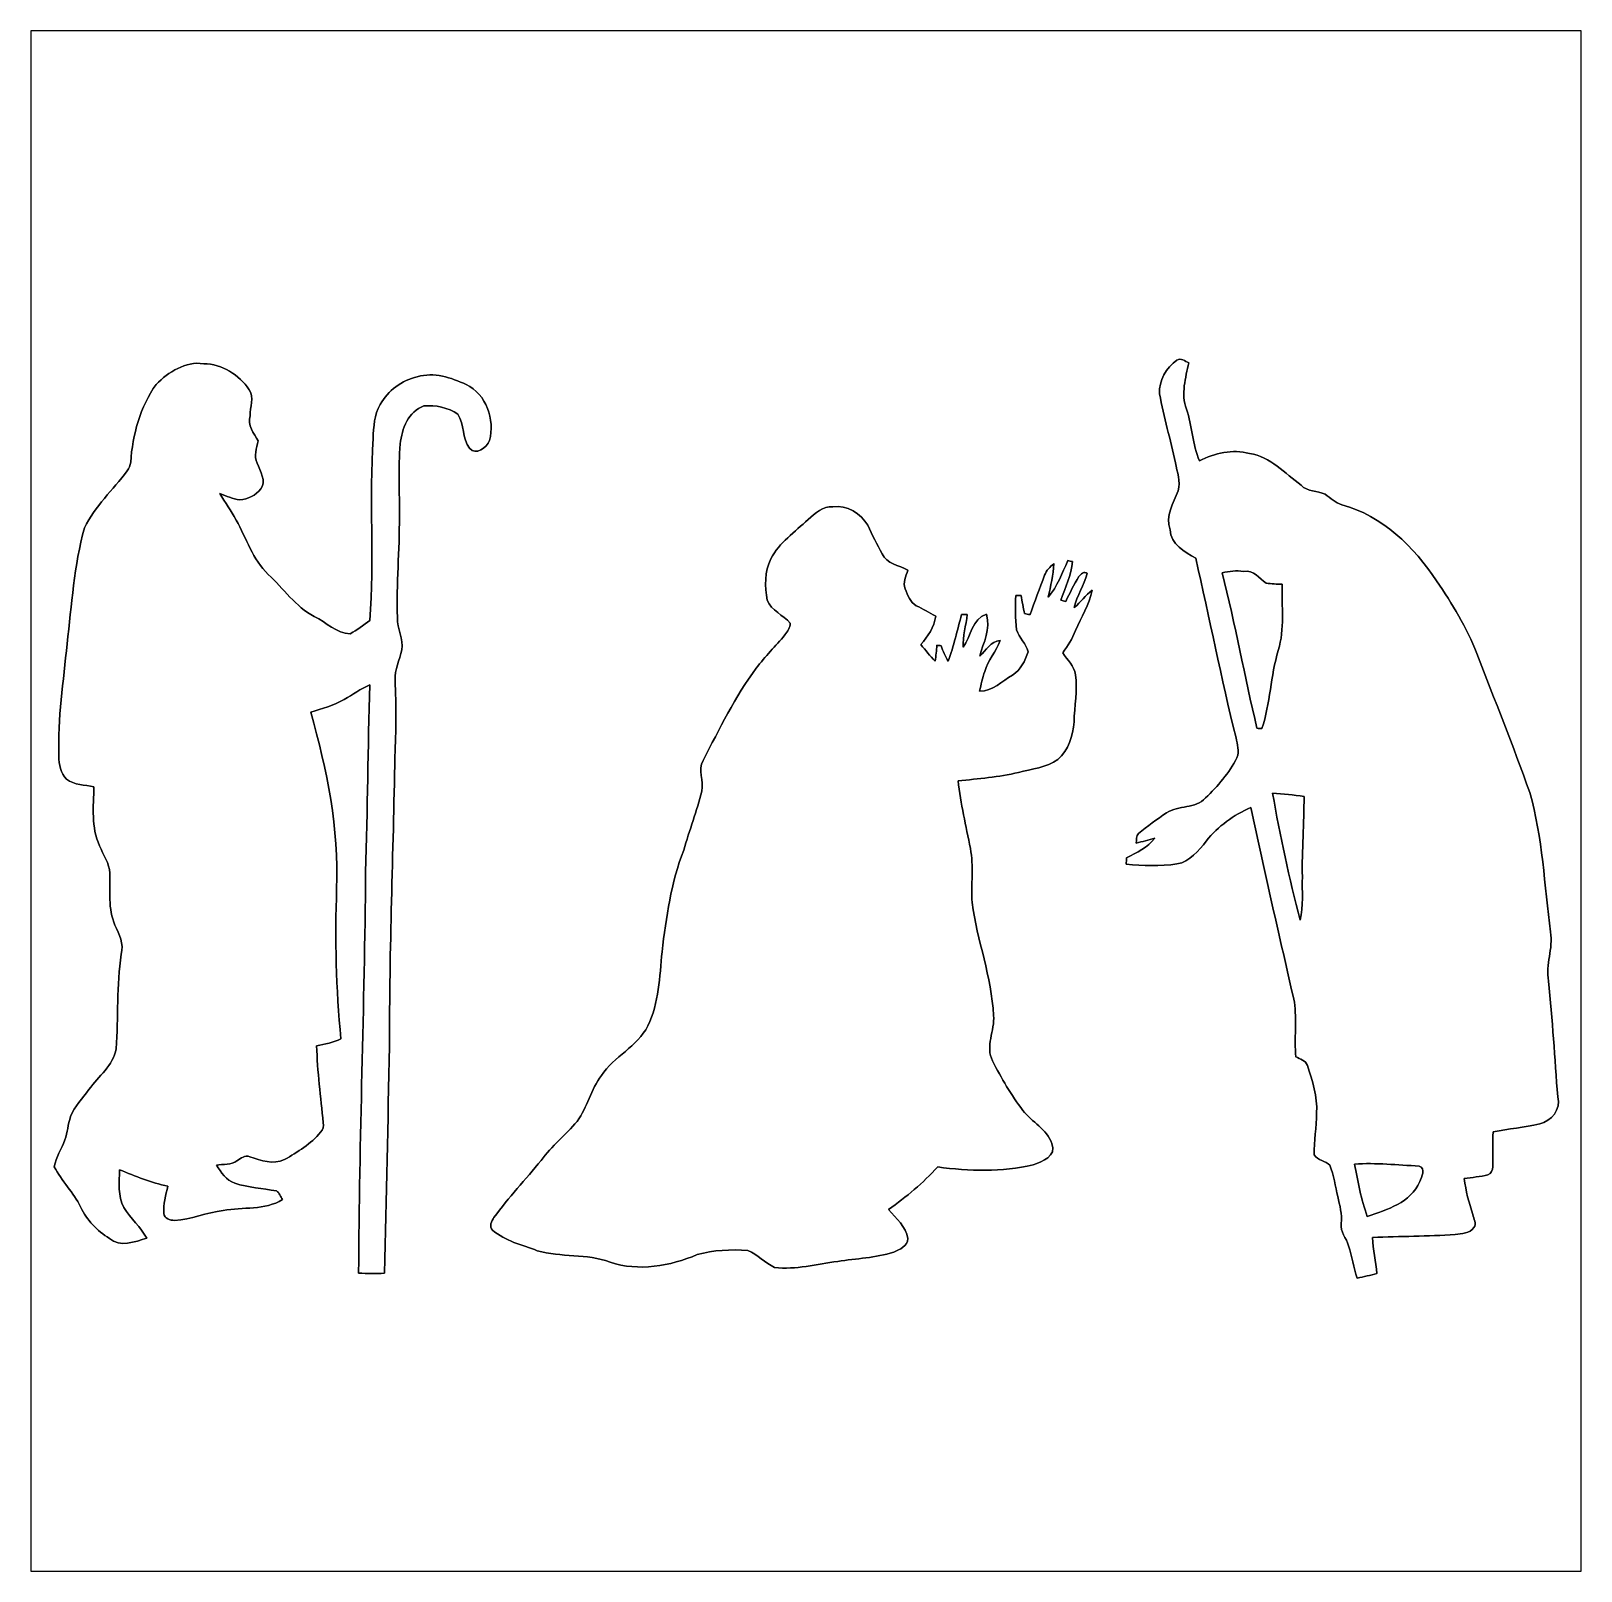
# Model space of a CAD drawing. Header units: centimetres. Extents: x -16.8 to 16.8, y -16.7 to 16.7.
import ezdxf

# ---------------------------------------------------------------- set-up
doc = ezdxf.new("R2010")
doc.units = ezdxf.units.CM
doc.header["$MEASUREMENT"] = 0
doc.layers.add('Layer 1', color=7, linetype='Continuous')

msp = doc.modelspace()

# ---------------------------------------------------------------- linework, layer by layer
at = {"layer": 'Layer 1', "color": 7}
for points, knots in [([(-16.77458, 16.66875), (-16.77458, 16.66875), (16.77458, 16.66875), (16.77458, 16.66875), (16.77458, 16.66875), (16.77458, 16.66875), (16.77458, -16.66875), (16.77458, -16.66875), (16.77458, -16.66875), (16.77458, -16.66875), (-16.77458, -16.66875), (-16.77458, -16.66875), (-16.77458, -16.66875), (-16.77458, -16.66875), (-16.77458, 16.66875), (-16.77458, 16.66875), (-16.77458, 16.66875), (-16.77458, 16.66875), (-16.77458, 16.66875), (-16.77458, 16.66875)], [0, 0, 0, 0, 0.16666667, 0.16666667, 0.16666667, 0.16666667, 0.33333333, 0.33333333, 0.33333333, 0.33333333, 0.5, 0.5, 0.5, 0.5, 0.66666667, 0.66666667, 0.66666667, 0.66666667, 1, 1, 1, 1]), ([(-14.06349, 9.01982), (-14.41379, 8.53052), (-14.57607, 7.93009), (-14.61699, 7.33496), (-14.61699, 7.33496), (-14.62052, 7.26511), (-14.65298, 7.20125), (-14.69249, 7.14481), (-14.69249, 7.14481), (-15.00082, 6.73594), (-15.39134, 6.37999), (-15.61641, 5.91397), (-15.61641, 5.91397), (-15.84607, 5.09587), (-15.88946, 4.24251), (-15.99494, 3.40289), (-15.99494, 3.40289), (-16.06973, 2.59362), (-16.1985, 1.78541), (-16.17063, 0.97049), (-16.17063, 0.97049), (-16.17098, 0.7934), (-16.13112, 0.60184), (-16.00659, 0.46919), (-16.00659, 0.46919), (-15.83796, 0.34431), (-15.61006, 0.35066), (-15.41321, 0.30692), (-15.41321, 0.30692), (-15.42133, -0.11712), (-15.47883, -0.57256), (-15.28833, -0.96838), (-15.28833, -0.96838), (-15.21778, -1.16769), (-15.07208, -1.3462), (-15.06784, -1.56528), (-15.06784, -1.56528), (-15.06502, -1.93993), (-15.10912, -2.33363), (-14.95813, -2.68746), (-14.95813, -2.68746), (-14.86888, -2.88431), (-14.75881, -3.0921), (-14.82055, -3.31717), (-14.82055, -3.31717), (-14.92109, -3.99556), (-14.88405, -4.68207), (-14.93167, -5.36328), (-14.93167, -5.36328), (-14.99553, -5.72911), (-15.31373, -5.96124), (-15.52011, -6.24381), (-15.52011, -6.24381), (-15.65522, -6.43855), (-15.83408, -6.60612), (-15.91663, -6.83295), (-15.91663, -6.83295), (-15.97907, -6.99594), (-15.9766, -7.17691), (-16.04469, -7.33848), (-16.04469, -7.33848), (-16.10783, -7.53463), (-16.24083, -7.71031), (-16.27011, -7.91704), (-16.27011, -7.91704), (-16.11277, -8.22572), (-15.85524, -8.47513), (-15.70002, -8.78699), (-15.70002, -8.78699), (-15.56738, -9.07097), (-15.34301, -9.30346), (-15.07843, -9.4682), (-15.07843, -9.4682), (-14.84489, -9.66999), (-14.52845, -9.54017), (-14.27021, -9.46644), (-14.27021, -9.46644), (-14.39898, -9.21985), (-14.61523, -9.03534), (-14.76481, -8.80322), (-14.76481, -8.80322), (-14.89357, -8.54957), (-14.86747, -8.25465), (-14.85724, -7.9816), (-14.85724, -7.9816), (-14.51681, -8.12412), (-14.17496, -8.26523), (-13.8109, -8.33931), (-13.8109, -8.33931), (-13.86487, -8.53158), (-13.90826, -8.72913), (-13.90191, -8.93057), (-13.90191, -8.93057), (-13.8878, -9.04028), (-13.76433, -9.07662), (-13.66979, -9.07979), (-13.66979, -9.07979), (-13.30713, -9.06956), (-12.97446, -8.89811), (-12.61392, -8.86742), (-12.61392, -8.86742), (-12.186, -8.78064), (-11.71646, -8.86636), (-11.32875, -8.62753), (-11.32875, -8.62753), (-11.36968, -8.56298), (-11.39649, -8.48395), (-11.46175, -8.43915), (-11.46175, -8.43915), (-11.76232, -8.38835), (-12.07241, -8.37177), (-12.36274, -8.27193), (-12.36274, -8.27193), (-12.54725, -8.20843), (-12.66261, -8.04016), (-12.76209, -7.88247), (-12.76209, -7.88247), (-12.61392, -7.85601), (-12.44283, -7.88599), (-12.31618, -7.79039), (-12.31618, -7.79039), (-12.23398, -7.73642), (-12.14367, -7.65246), (-12.03819, -7.70079), (-12.03819, -7.70079), (-11.79936, -7.78369), (-11.53195, -7.87753), (-11.28466, -7.76393), (-11.28466, -7.76393), (-11.00737, -7.59178), (-10.71316, -7.42703), (-10.50643, -7.16774), (-10.50643, -7.16774), (-10.45069, -7.11376), (-10.43869, -7.03686), (-10.44787, -6.96454), (-10.44787, -6.96454), (-10.50678, -6.41068), (-10.57381, -5.85646), (-10.59321, -5.29943), (-10.59321, -5.29943), (-10.41329, -5.26627), (-10.23126, -5.23134), (-10.06687, -5.14703), (-10.06687, -5.14703), (-10.17341, -4.06823), (-10.1981, -2.98168), (-10.15894, -1.89865), (-10.15894, -1.89865), (-10.10744, -0.60325), (-10.36779, 0.68051), (-10.71915, 1.92088), (-10.71915, 1.92088), (-10.47327, 1.99884), (-10.22103, 2.06834), (-9.99596, 2.19781), (-9.99596, 2.19781), (-9.8104, 2.30152), (-9.6393, 2.43134), (-9.44174, 2.51284), (-9.44174, 2.51284), (-9.48478, 1.1624), (-9.48866, -0.18909), (-9.53276, -1.53952), (-9.53276, -1.53952), (-9.55287, -4.43301), (-9.67211, -7.32543), (-9.68304, -10.21927), (-9.68304, -10.21927), (-9.49678, -10.2295), (-9.30981, -10.22985), (-9.12283, -10.22421), (-9.12283, -10.22421), (-9.07415, -8.58591), (-9.05439, -6.94761), (-9.01418, -5.30931), (-9.01418, -5.30931), (-9.02123, -3.21522), (-8.93233, -1.12289), (-8.89882, 0.97049), (-8.89882, 0.97049), (-8.87095, 1.518), (-8.86778, 2.06657), (-8.89423, 2.61408), (-8.89423, 2.61408), (-8.90658, 2.84304), (-8.79969, 3.05364), (-8.74677, 3.27096), (-8.74677, 3.27096), (-8.71255, 3.51049), (-8.85084, 3.73098), (-8.84379, 3.96946), (-8.84379, 3.96946), (-8.86742, 4.69865), (-8.79616, 5.42678), (-8.80145, 6.15597), (-8.80145, 6.15597), (-8.79546, 6.68055), (-8.82474, 7.20619), (-8.78276, 7.72971), (-8.78276, 7.72971), (-8.74536, 8.05991), (-8.61307, 8.43033), (-8.26911, 8.55169), (-8.26911, 8.55169), (-8.01582, 8.57991), (-7.74876, 8.51323), (-7.53428, 8.37565), (-7.53428, 8.37565), (-7.39281, 8.15199), (-7.44149, 7.84931), (-7.28486, 7.63693), (-7.28486, 7.63693), (-7.13916, 7.47042), (-6.91586, 7.64822), (-6.84918, 7.80133), (-6.84918, 7.80133), (-6.73171, 8.25324), (-6.91621, 8.80604), (-7.35577, 9.01312), (-7.35577, 9.01312), (-7.67821, 9.17046), (-8.05462, 9.28793), (-8.41269, 9.18457), (-8.41269, 9.18457), (-8.74783, 9.10519), (-9.05193, 8.88788), (-9.21526, 8.58202), (-9.21526, 8.58202), (-9.3472, 8.36295), (-9.35602, 8.09801), (-9.37084, 7.84966), (-9.37084, 7.84966), (-9.45056, 6.53591), (-9.3472, 5.21758), (-9.43928, 3.90384), (-9.43928, 3.90384), (-9.58215, 3.81106), (-9.71585, 3.70381), (-9.86473, 3.62021), (-9.86473, 3.62021), (-10.16776, 3.62761), (-10.3826, 3.87032), (-10.64331, 3.99203), (-10.64331, 3.99203), (-11.05253, 4.20582), (-11.30441, 4.60446), (-11.64026, 4.90538), (-11.64026, 4.90538), (-11.97822, 5.22711), (-12.11086, 5.68713), (-12.33488, 6.08259), (-12.33488, 6.08259), (-12.44, 6.28121), (-12.57265, 6.46254), (-12.6873, 6.6548), (-12.6873, 6.6548), (-12.54584, 6.60682), (-12.40896, 6.5345), (-12.25832, 6.5211), (-12.25832, 6.5211), (-12.08229, 6.5278), (-11.90731, 6.61564), (-11.80183, 6.75746), (-11.80183, 6.75746), (-11.66319, 6.92714), (-11.82829, 7.13528), (-11.87591, 7.31449), (-11.87591, 7.31449), (-11.95776, 7.46866), (-11.88896, 7.63905), (-11.85651, 7.79533), (-11.85651, 7.79533), (-11.94999, 7.96219), (-12.09675, 8.13117), (-12.02972, 8.34002), (-12.02972, 8.34002), (-12.04101, 8.52382), (-11.93412, 8.73442), (-12.04913, 8.90305), (-12.04913, 8.90305), (-12.26996, 9.22972), (-12.63862, 9.45691), (-13.03655, 9.46714), (-13.03655, 9.46714), (-13.43343, 9.52147), (-13.79855, 9.28793), (-14.06349, 9.01982), (-14.06349, 9.01982), (-14.06349, 9.01982), (-14.06349, 9.01982), (-14.06349, 9.01982)], [0, 0, 0, 0, 0.01351351, 0.01351351, 0.01351351, 0.01351351, 0.02702703, 0.02702703, 0.02702703, 0.02702703, 0.04054054, 0.04054054, 0.04054054, 0.04054054, 0.05405405, 0.05405405, 0.05405405, 0.05405405, 0.06756757, 0.06756757, 0.06756757, 0.06756757, 0.08108108, 0.08108108, 0.08108108, 0.08108108, 0.09459459, 0.09459459, 0.09459459, 0.09459459, 0.10810811, 0.10810811, 0.10810811, 0.10810811, 0.12162162, 0.12162162, 0.12162162, 0.12162162, 0.13513514, 0.13513514, 0.13513514, 0.13513514, 0.14864865, 0.14864865, 0.14864865, 0.14864865, 0.16216216, 0.16216216, 0.16216216, 0.16216216, 0.17567568, 0.17567568, 0.17567568, 0.17567568, 0.18918919, 0.18918919, 0.18918919, 0.18918919, 0.2027027, 0.2027027, 0.2027027, 0.2027027, 0.21621622, 0.21621622, 0.21621622, 0.21621622, 0.22972973, 0.22972973, 0.22972973, 0.22972973, 0.24324324, 0.24324324, 0.24324324, 0.24324324, 0.25675676, 0.25675676, 0.25675676, 0.25675676, 0.27027027, 0.27027027, 0.27027027, 0.27027027, 0.28378378, 0.28378378, 0.28378378, 0.28378378, 0.2972973, 0.2972973, 0.2972973, 0.2972973, 0.31081081, 0.31081081, 0.31081081, 0.31081081, 0.32432432, 0.32432432, 0.32432432, 0.32432432, 0.33783784, 0.33783784, 0.33783784, 0.33783784, 0.35135135, 0.35135135, 0.35135135, 0.35135135, 0.36486486, 0.36486486, 0.36486486, 0.36486486, 0.37837838, 0.37837838, 0.37837838, 0.37837838, 0.39189189, 0.39189189, 0.39189189, 0.39189189, 0.40540541, 0.40540541, 0.40540541, 0.40540541, 0.41891892, 0.41891892, 0.41891892, 0.41891892, 0.43243243, 0.43243243, 0.43243243, 0.43243243, 0.44594595, 0.44594595, 0.44594595, 0.44594595, 0.45945946, 0.45945946, 0.45945946, 0.45945946, 0.47297297, 0.47297297, 0.47297297, 0.47297297, 0.48648649, 0.48648649, 0.48648649, 0.48648649, 0.5, 0.5, 0.5, 0.5, 0.51351351, 0.51351351, 0.51351351, 0.51351351, 0.52702703, 0.52702703, 0.52702703, 0.52702703, 0.54054054, 0.54054054, 0.54054054, 0.54054054, 0.55405405, 0.55405405, 0.55405405, 0.55405405, 0.56756757, 0.56756757, 0.56756757, 0.56756757, 0.58108108, 0.58108108, 0.58108108, 0.58108108, 0.59459459, 0.59459459, 0.59459459, 0.59459459, 0.60810811, 0.60810811, 0.60810811, 0.60810811, 0.62162162, 0.62162162, 0.62162162, 0.62162162, 0.63513514, 0.63513514, 0.63513514, 0.63513514, 0.64864865, 0.64864865, 0.64864865, 0.64864865, 0.66216216, 0.66216216, 0.66216216, 0.66216216, 0.67567568, 0.67567568, 0.67567568, 0.67567568, 0.68918919, 0.68918919, 0.68918919, 0.68918919, 0.7027027, 0.7027027, 0.7027027, 0.7027027, 0.71621622, 0.71621622, 0.71621622, 0.71621622, 0.72972973, 0.72972973, 0.72972973, 0.72972973, 0.74324324, 0.74324324, 0.74324324, 0.74324324, 0.75675676, 0.75675676, 0.75675676, 0.75675676, 0.77027027, 0.77027027, 0.77027027, 0.77027027, 0.78378378, 0.78378378, 0.78378378, 0.78378378, 0.7972973, 0.7972973, 0.7972973, 0.7972973, 0.81081081, 0.81081081, 0.81081081, 0.81081081, 0.82432432, 0.82432432, 0.82432432, 0.82432432, 0.83783784, 0.83783784, 0.83783784, 0.83783784, 0.85135135, 0.85135135, 0.85135135, 0.85135135, 0.86486486, 0.86486486, 0.86486486, 0.86486486, 0.87837838, 0.87837838, 0.87837838, 0.87837838, 0.89189189, 0.89189189, 0.89189189, 0.89189189, 0.90540541, 0.90540541, 0.90540541, 0.90540541, 0.91891892, 0.91891892, 0.91891892, 0.91891892, 0.93243243, 0.93243243, 0.93243243, 0.93243243, 0.94594595, 0.94594595, 0.94594595, 0.94594595, 0.95945946, 0.95945946, 0.95945946, 0.95945946, 0.97297297, 0.97297297, 0.97297297, 0.97297297, 1, 1, 1, 1]), ([(8.02711, 9.54334), (7.80168, 9.38142), (7.63023, 9.0999), (7.65316, 8.81451), (7.65316, 8.81451), (7.74488, 8.31215), (7.88882, 7.82073), (7.99571, 7.32155), (7.99571, 7.32155), (8.02569, 7.12294), (8.1213, 6.91974), (8.05321, 6.71759), (8.05321, 6.71759), (7.95761, 6.44701), (7.77593, 6.17008), (7.88, 5.87199), (7.88, 5.87199), (7.89728, 5.5566), (8.19573, 5.39538), (8.43597, 5.25604), (8.43597, 5.25604), (8.73513, 3.96205), (8.98454, 2.65677), (9.30945, 1.36878), (9.30945, 1.36878), (9.33415, 1.23155), (9.38459, 1.07456), (9.3278, 0.93663), (9.3278, 0.93663), (9.16234, 0.60396), (8.91258, 0.32244), (8.64764, 0.06597), (8.64764, 0.06597), (8.42504, -0.17498), (8.06309, -0.08502), (7.80521, -0.25647), (7.80521, -0.25647), (7.59319, -0.39264), (7.38999, -0.54328), (7.19526, -0.70273), (7.19526, -0.70273), (7.14128, -0.75671), (7.15998, -0.84279), (7.14763, -0.91193), (7.14763, -0.91193), (7.28204, -0.88089), (7.41504, -0.84243), (7.54839, -0.80469), (7.54839, -0.80469), (7.39175, -1.00471), (7.16068, -1.11689), (6.9402, -1.23049), (6.9402, -1.23049), (6.93632, -1.2767), (6.93314, -1.32292), (6.93032, -1.36948), (6.93032, -1.36948), (7.29509, -1.40547), (7.66586, -1.4097), (8.02993, -1.36313), (8.02993, -1.36313), (8.3125, -1.3141), (8.49524, -1.07633), (8.66493, -0.86748), (8.66493, -0.86748), (8.9154, -0.54469), (9.2583, -0.3048), (9.63013, -0.14146), (9.63013, -0.14146), (9.92329, -1.54975), (10.2556, -2.94958), (10.57099, -4.35328), (10.57099, -4.35328), (10.61896, -4.74557), (10.57063, -5.14279), (10.59991, -5.53685), (10.59991, -5.53685), (10.68987, -5.58835), (10.82287, -5.61058), (10.85215, -5.72629), (10.85215, -5.72629), (10.96433, -6.0579), (11.07228, -6.40009), (11.05217, -6.75534), (11.05217, -6.75534), (11.06029, -7.05908), (10.9855, -7.35824), (11.00137, -7.66198), (11.00137, -7.66198), (11.07969, -7.77875), (11.24091, -7.78863), (11.33863, -7.88353), (11.33863, -7.88353), (11.42436, -8.1026), (11.45822, -8.33684), (11.51255, -8.56509), (11.51255, -8.56509), (11.54853, -8.75524), (11.61239, -8.94821), (11.58522, -9.14506), (11.58522, -9.14506), (11.55136, -9.32603), (11.69987, -9.46326), (11.74468, -9.62731), (11.74468, -9.62731), (11.81382, -9.85908), (11.85439, -10.09862), (11.93094, -10.32863), (11.93094, -10.32863), (12.07311, -10.29688), (12.21528, -10.26442), (12.35816, -10.23161), (12.35816, -10.23161), (12.32711, -9.96985), (12.2742, -9.71232), (12.2622, -9.4488), (12.2622, -9.4488), (12.8591, -9.42093), (13.45777, -9.42622), (14.05431, -9.38565), (14.05431, -9.38565), (14.18943, -9.36061), (14.37111, -9.36801), (14.45507, -9.23502), (14.45507, -9.23502), (14.51963, -9.15141), (14.44872, -9.04134), (14.43461, -8.94927), (14.43461, -8.94927), (14.35029, -8.69703), (14.27833, -8.4388), (14.24869, -8.17386), (14.24869, -8.17386), (14.41873, -8.14634), (14.59371, -8.13752), (14.76093, -8.0899), (14.76093, -8.0899), (14.83536, -8.0712), (14.85935, -7.98795), (14.86464, -7.92057), (14.86464, -7.92057), (14.87699, -7.66692), (14.85371, -7.41327), (14.87452, -7.16033), (14.87452, -7.16033), (15.20825, -7.09648), (15.54903, -7.06614), (15.88029, -6.98818), (15.88029, -6.98818), (16.13429, -6.92891), (16.34561, -6.67632), (16.27046, -6.40503), (16.27046, -6.40503), (16.20837, -5.56895), (16.15581, -4.73216), (16.0722, -3.89819), (16.0722, -3.89819), (15.99671, -3.5373), (16.17945, -3.19581), (16.11454, -2.83492), (16.11454, -2.83492), (15.97942, -1.82704), (15.94838, -0.79728), (15.6658, 0.18521), (15.6658, 0.18521), (15.30562, 1.19698), (14.90416, 2.19357), (14.52033, 3.19652), (14.52033, 3.19652), (14.29879, 3.7532), (13.98587, 4.26826), (13.65038, 4.7625), (13.65038, 4.7625), (13.16143, 5.50228), (12.47599, 6.17608), (11.59863, 6.4135), (11.59863, 6.4135), (11.45575, 6.45089), (11.35415, 6.56096), (11.23562, 6.64034), (11.23562, 6.64034), (11.06558, 6.71865), (10.85497, 6.69219), (10.71492, 6.83577), (10.71492, 6.83577), (10.36532, 7.09295), (10.04993, 7.4549), (9.59944, 7.52122), (9.59944, 7.52122), (9.23008, 7.62212), (8.84802, 7.53181), (8.515, 7.36494), (8.515, 7.36494), (8.36436, 7.71984), (8.35731, 8.11847), (8.23489, 8.48395), (8.23489, 8.48395), (8.11036, 8.81062), (8.21761, 9.16164), (8.28499, 9.48796), (8.28499, 9.48796), (8.2042, 9.51724), (8.11248, 9.60296), (8.02711, 9.54334), (8.02711, 9.54334), (8.02711, 9.54334), (8.02711, 9.54334), (8.02711, 9.54334)], [0, 0, 0, 0, 0.01886792, 0.01886792, 0.01886792, 0.01886792, 0.03773585, 0.03773585, 0.03773585, 0.03773585, 0.05660377, 0.05660377, 0.05660377, 0.05660377, 0.0754717, 0.0754717, 0.0754717, 0.0754717, 0.09433962, 0.09433962, 0.09433962, 0.09433962, 0.11320755, 0.11320755, 0.11320755, 0.11320755, 0.13207547, 0.13207547, 0.13207547, 0.13207547, 0.1509434, 0.1509434, 0.1509434, 0.1509434, 0.16981132, 0.16981132, 0.16981132, 0.16981132, 0.18867925, 0.18867925, 0.18867925, 0.18867925, 0.20754717, 0.20754717, 0.20754717, 0.20754717, 0.22641509, 0.22641509, 0.22641509, 0.22641509, 0.24528302, 0.24528302, 0.24528302, 0.24528302, 0.26415094, 0.26415094, 0.26415094, 0.26415094, 0.28301887, 0.28301887, 0.28301887, 0.28301887, 0.30188679, 0.30188679, 0.30188679, 0.30188679, 0.32075472, 0.32075472, 0.32075472, 0.32075472, 0.33962264, 0.33962264, 0.33962264, 0.33962264, 0.35849057, 0.35849057, 0.35849057, 0.35849057, 0.37735849, 0.37735849, 0.37735849, 0.37735849, 0.39622642, 0.39622642, 0.39622642, 0.39622642, 0.41509434, 0.41509434, 0.41509434, 0.41509434, 0.43396226, 0.43396226, 0.43396226, 0.43396226, 0.45283019, 0.45283019, 0.45283019, 0.45283019, 0.47169811, 0.47169811, 0.47169811, 0.47169811, 0.49056604, 0.49056604, 0.49056604, 0.49056604, 0.50943396, 0.50943396, 0.50943396, 0.50943396, 0.52830189, 0.52830189, 0.52830189, 0.52830189, 0.54716981, 0.54716981, 0.54716981, 0.54716981, 0.56603774, 0.56603774, 0.56603774, 0.56603774, 0.58490566, 0.58490566, 0.58490566, 0.58490566, 0.60377358, 0.60377358, 0.60377358, 0.60377358, 0.62264151, 0.62264151, 0.62264151, 0.62264151, 0.64150943, 0.64150943, 0.64150943, 0.64150943, 0.66037736, 0.66037736, 0.66037736, 0.66037736, 0.67924528, 0.67924528, 0.67924528, 0.67924528, 0.69811321, 0.69811321, 0.69811321, 0.69811321, 0.71698113, 0.71698113, 0.71698113, 0.71698113, 0.73584906, 0.73584906, 0.73584906, 0.73584906, 0.75471698, 0.75471698, 0.75471698, 0.75471698, 0.77358491, 0.77358491, 0.77358491, 0.77358491, 0.79245283, 0.79245283, 0.79245283, 0.79245283, 0.81132075, 0.81132075, 0.81132075, 0.81132075, 0.83018868, 0.83018868, 0.83018868, 0.83018868, 0.8490566, 0.8490566, 0.8490566, 0.8490566, 0.86792453, 0.86792453, 0.86792453, 0.86792453, 0.88679245, 0.88679245, 0.88679245, 0.88679245, 0.90566038, 0.90566038, 0.90566038, 0.90566038, 0.9245283, 0.9245283, 0.9245283, 0.9245283, 0.94339623, 0.94339623, 0.94339623, 0.94339623, 0.96226415, 0.96226415, 0.96226415, 0.96226415, 1, 1, 1, 1]), ([(0.04551, 6.09353), (-0.23989, 5.82648), (-0.57432, 5.59506), (-0.762, 5.24157), (-0.762, 5.24157), (-0.89711, 4.96394), (-0.88971, 4.64185), (-0.84102, 4.34446), (-0.84102, 4.34446), (-0.74789, 4.11939), (-0.49283, 4.02907), (-0.3429, 3.84951), (-0.3429, 3.84951), (-0.3362, 3.75179), (-0.4004, 3.66924), (-0.45544, 3.59516), (-0.45544, 3.59516), (-0.66005, 3.35315), (-0.88759, 3.13055), (-1.07597, 2.87443), (-1.07597, 2.87443), (-1.53776, 2.25778), (-1.87396, 1.56175), (-2.22462, 0.87912), (-2.22462, 0.87912), (-2.34774, 0.67275), (-2.19992, 0.43462), (-2.25778, 0.2159), (-2.25778, 0.2159), (-2.36044, -0.21766), (-2.52236, -0.63465), (-2.6476, -1.06221), (-2.6476, -1.06221), (-2.92171, -1.76601), (-3.02578, -2.51919), (-3.11609, -3.26425), (-3.11609, -3.26425), (-3.16371, -3.80577), (-3.18417, -4.37092), (-3.42371, -4.87045), (-3.42371, -4.87045), (-3.65266, -5.31848), (-4.15784, -5.52838), (-4.42771, -5.9436), (-4.42771, -5.9436), (-4.65279, -6.24769), (-4.73639, -6.62764), (-4.95265, -6.93632), (-4.95265, -6.93632), (-5.20841, -7.22101), (-5.50016, -7.47324), (-5.73299, -7.77875), (-5.73299, -7.77875), (-6.06496, -8.19785), (-6.4389, -8.58308), (-6.75534, -9.01418), (-6.75534, -9.01418), (-6.8005, -9.09179), (-6.87035, -9.21738), (-6.78498, -9.29005), (-6.78498, -9.29005), (-6.51369, -9.52994), (-6.14433, -9.60579), (-5.81554, -9.7349), (-5.81554, -9.7349), (-5.3026, -9.88272), (-4.74698, -9.79311), (-4.2418, -9.98185), (-4.2418, -9.98185), (-3.62303, -10.19351), (-2.94393, -10.06651), (-2.35585, -9.82027), (-2.35585, -9.82027), (-2.00131, -9.71656), (-1.62631, -9.70633), (-1.26012, -9.73032), (-1.26012, -9.73032), (-1.04458, -9.81428), (-0.88829, -9.99843), (-0.68227, -10.09756), (-0.68227, -10.09756), (-0.22154, -10.15506), (0.23319, -10.02277), (0.68827, -9.96738), (0.68827, -9.96738), (1.09185, -9.90106), (1.50707, -9.89259), (1.899, -9.76595), (1.899, -9.76595), (2.02318, -9.70739), (2.20486, -9.63859), (2.20169, -9.47279), (2.20169, -9.47279), (2.17664, -9.20962), (1.93851, -9.04028), (1.78858, -8.84414), (1.78858, -8.84414), (2.16958, -8.57003), (2.5333, -8.26982), (2.8508, -7.92268), (2.8508, -7.92268), (3.53554, -8.01476), (4.24039, -8.02816), (4.91772, -7.87859), (4.91772, -7.87859), (5.11739, -7.80344), (5.42925, -7.68879), (5.32201, -7.41398), (5.32201, -7.41398), (5.21652, -7.10318), (4.88844, -6.95007), (4.69406, -6.69996), (4.69406, -6.69996), (4.43936, -6.36658), (4.22663, -6.00146), (4.04001, -5.62645), (4.04001, -5.62645), (3.87068, -5.31566), (4.09469, -4.96888), (4.058, -4.64044), (4.058, -4.64044), (4.02202, -3.80753), (3.70593, -3.02119), (3.59339, -2.19992), (3.59339, -2.19992), (3.5687, -1.80975), (3.63502, -1.41429), (3.55706, -1.02764), (3.55706, -1.02764), (3.46393, -0.53975), (3.34292, -0.05644), (3.29424, 0.43921), (3.29424, 0.43921), (3.73168, 0.47907), (4.17124, 0.51611), (4.59916, 0.61983), (4.59916, 0.61983), (4.88809, 0.69215), (5.201, 0.72496), (5.45253, 0.89747), (5.45253, 0.89747), (5.6769, 1.10596), (5.78379, 1.41005), (5.80108, 1.71027), (5.80108, 1.71027), (5.80954, 2.05176), (5.88045, 2.3936), (5.83565, 2.73473), (5.83565, 2.73473), (5.80002, 2.92029), (5.66032, 3.05364), (5.55837, 3.20393), (5.55837, 3.20393), (5.66102, 3.35915), (5.76756, 3.51331), (5.83459, 3.68864), (5.83459, 3.68864), (5.95207, 3.9811), (6.13375, 4.24921), (6.1916, 4.56353), (6.1916, 4.56353), (6.05014, 4.45382), (5.94748, 4.30354), (5.80778, 4.19171), (5.80778, 4.19171), (5.86528, 4.44853), (6.0131, 4.67289), (6.08647, 4.92407), (6.08647, 4.92407), (6.0198, 4.98546), (5.94431, 4.91243), (5.90691, 4.85634), (5.90691, 4.85634), (5.79614, 4.6863), (5.71218, 4.50039), (5.62046, 4.31941), (5.62046, 4.31941), (5.59506, 4.32647), (5.5439, 4.34058), (5.5185, 4.34763), (5.5185, 4.34763), (5.60881, 4.62386), (5.74287, 4.88915), (5.76862, 5.18336), (5.76862, 5.18336), (5.74357, 5.18795), (5.69313, 5.19783), (5.66808, 5.20277), (5.66808, 5.20277), (5.54073, 4.93324), (5.44407, 4.64256), (5.24475, 4.41501), (5.24475, 4.41501), (5.29061, 4.65526), (5.35411, 4.89303), (5.36434, 5.13856), (5.36434, 5.13856), (5.27967, 5.07153), (5.20347, 4.9911), (5.16537, 4.88809), (5.16537, 4.88809), (5.05354, 4.60622), (4.95476, 4.31906), (4.84893, 4.03472), (4.84893, 4.03472), (4.80836, 4.04178), (4.76814, 4.04883), (4.72828, 4.05589), (4.72828, 4.05589), (4.70359, 4.18747), (4.67889, 4.31871), (4.6549, 4.44994), (4.6549, 4.44994), (4.6161, 4.45064), (4.57764, 4.451), (4.53954, 4.45135), (4.53954, 4.45135), (4.53637, 4.20229), (4.52402, 3.95182), (4.55718, 3.70417), (4.55718, 3.70417), (4.61539, 3.53272), (4.76567, 3.40536), (4.81154, 3.22862), (4.81154, 3.22862), (4.73851, 3.03989), (4.65173, 2.83422), (4.46828, 2.72697), (4.46828, 2.72697), (4.24286, 2.59045), (4.04036, 2.37737), (3.75744, 2.37843), (3.75744, 2.37843), (3.78707, 2.52166), (3.82658, 2.66277), (3.86821, 2.80247), (3.86821, 2.80247), (3.93876, 3.04447), (4.11692, 3.23568), (4.20017, 3.4731), (4.20017, 3.4731), (3.99168, 3.46675), (3.90243, 3.25261), (3.75991, 3.13478), (3.75991, 3.13478), (3.84069, 3.43147), (4.00579, 3.72569), (3.90419, 4.04107), (3.90419, 4.04107), (3.59163, 3.94476), (3.57293, 3.56059), (3.40078, 3.32669), (3.40078, 3.32669), (3.39161, 3.56835), (3.46569, 3.80012), (3.48827, 4.0386), (3.48827, 4.0386), (3.45863, 4.03825), (3.39866, 4.03825), (3.36867, 4.03825), (3.36867, 4.03825), (3.27237, 3.70064), (3.2004, 3.35456), (3.07552, 3.02577), (3.07552, 3.02577), (3.01307, 3.13126), (2.96721, 3.24556), (2.92594, 3.36056), (2.92594, 3.36056), (2.90336, 3.36303), (2.8575, 3.36832), (2.83457, 3.37114), (2.83457, 3.37114), (2.82363, 3.25649), (2.81376, 3.14184), (2.79576, 3.02789), (2.79576, 3.02789), (2.68358, 3.13866), (2.58621, 3.26319), (2.48814, 3.38561), (2.48814, 3.38561), (2.63313, 3.56905), (2.77918, 3.76167), (2.80705, 4.00297), (2.80705, 4.00297), (2.66982, 4.08376), (2.52942, 4.15643), (2.38795, 4.22839), (2.38795, 4.22839), (2.24825, 4.29472), (2.20627, 4.45982), (2.14842, 4.58964), (2.14842, 4.58964), (2.08986, 4.72581), (2.16782, 4.86516), (2.20274, 4.99604), (2.20274, 4.99604), (2.01612, 5.10999), (1.73955, 5.13186), (1.64924, 5.35411), (1.64924, 5.35411), (1.54129, 5.55625), (1.42628, 5.75522), (1.33985, 5.96794), (1.33985, 5.96794), (1.18463, 6.21841), (0.88794, 6.41632), (0.58279, 6.36905), (0.58279, 6.36905), (0.35878, 6.39374), (0.20249, 6.21841), (0.04551, 6.09353)], [0, 0, 0, 0, 0.01265823, 0.01265823, 0.01265823, 0.01265823, 0.02531646, 0.02531646, 0.02531646, 0.02531646, 0.03797468, 0.03797468, 0.03797468, 0.03797468, 0.05063291, 0.05063291, 0.05063291, 0.05063291, 0.06329114, 0.06329114, 0.06329114, 0.06329114, 0.07594937, 0.07594937, 0.07594937, 0.07594937, 0.08860759, 0.08860759, 0.08860759, 0.08860759, 0.10126582, 0.10126582, 0.10126582, 0.10126582, 0.11392405, 0.11392405, 0.11392405, 0.11392405, 0.12658228, 0.12658228, 0.12658228, 0.12658228, 0.13924051, 0.13924051, 0.13924051, 0.13924051, 0.15189873, 0.15189873, 0.15189873, 0.15189873, 0.16455696, 0.16455696, 0.16455696, 0.16455696, 0.17721519, 0.17721519, 0.17721519, 0.17721519, 0.18987342, 0.18987342, 0.18987342, 0.18987342, 0.20253165, 0.20253165, 0.20253165, 0.20253165, 0.21518987, 0.21518987, 0.21518987, 0.21518987, 0.2278481, 0.2278481, 0.2278481, 0.2278481, 0.24050633, 0.24050633, 0.24050633, 0.24050633, 0.25316456, 0.25316456, 0.25316456, 0.25316456, 0.26582278, 0.26582278, 0.26582278, 0.26582278, 0.27848101, 0.27848101, 0.27848101, 0.27848101, 0.29113924, 0.29113924, 0.29113924, 0.29113924, 0.30379747, 0.30379747, 0.30379747, 0.30379747, 0.3164557, 0.3164557, 0.3164557, 0.3164557, 0.32911392, 0.32911392, 0.32911392, 0.32911392, 0.34177215, 0.34177215, 0.34177215, 0.34177215, 0.35443038, 0.35443038, 0.35443038, 0.35443038, 0.36708861, 0.36708861, 0.36708861, 0.36708861, 0.37974684, 0.37974684, 0.37974684, 0.37974684, 0.39240506, 0.39240506, 0.39240506, 0.39240506, 0.40506329, 0.40506329, 0.40506329, 0.40506329, 0.41772152, 0.41772152, 0.41772152, 0.41772152, 0.43037975, 0.43037975, 0.43037975, 0.43037975, 0.44303797, 0.44303797, 0.44303797, 0.44303797, 0.4556962, 0.4556962, 0.4556962, 0.4556962, 0.46835443, 0.46835443, 0.46835443, 0.46835443, 0.48101266, 0.48101266, 0.48101266, 0.48101266, 0.49367089, 0.49367089, 0.49367089, 0.49367089, 0.50632911, 0.50632911, 0.50632911, 0.50632911, 0.51898734, 0.51898734, 0.51898734, 0.51898734, 0.53164557, 0.53164557, 0.53164557, 0.53164557, 0.5443038, 0.5443038, 0.5443038, 0.5443038, 0.55696203, 0.55696203, 0.55696203, 0.55696203, 0.56962025, 0.56962025, 0.56962025, 0.56962025, 0.58227848, 0.58227848, 0.58227848, 0.58227848, 0.59493671, 0.59493671, 0.59493671, 0.59493671, 0.60759494, 0.60759494, 0.60759494, 0.60759494, 0.62025316, 0.62025316, 0.62025316, 0.62025316, 0.63291139, 0.63291139, 0.63291139, 0.63291139, 0.64556962, 0.64556962, 0.64556962, 0.64556962, 0.65822785, 0.65822785, 0.65822785, 0.65822785, 0.67088608, 0.67088608, 0.67088608, 0.67088608, 0.6835443, 0.6835443, 0.6835443, 0.6835443, 0.69620253, 0.69620253, 0.69620253, 0.69620253, 0.70886076, 0.70886076, 0.70886076, 0.70886076, 0.72151899, 0.72151899, 0.72151899, 0.72151899, 0.73417722, 0.73417722, 0.73417722, 0.73417722, 0.74683544, 0.74683544, 0.74683544, 0.74683544, 0.75949367, 0.75949367, 0.75949367, 0.75949367, 0.7721519, 0.7721519, 0.7721519, 0.7721519, 0.78481013, 0.78481013, 0.78481013, 0.78481013, 0.79746835, 0.79746835, 0.79746835, 0.79746835, 0.81012658, 0.81012658, 0.81012658, 0.81012658, 0.82278481, 0.82278481, 0.82278481, 0.82278481, 0.83544304, 0.83544304, 0.83544304, 0.83544304, 0.84810127, 0.84810127, 0.84810127, 0.84810127, 0.86075949, 0.86075949, 0.86075949, 0.86075949, 0.87341772, 0.87341772, 0.87341772, 0.87341772, 0.88607595, 0.88607595, 0.88607595, 0.88607595, 0.89873418, 0.89873418, 0.89873418, 0.89873418, 0.91139241, 0.91139241, 0.91139241, 0.91139241, 0.92405063, 0.92405063, 0.92405063, 0.92405063, 0.93670886, 0.93670886, 0.93670886, 0.93670886, 0.94936709, 0.94936709, 0.94936709, 0.94936709, 0.96202532, 0.96202532, 0.96202532, 0.96202532, 0.97468354, 0.97468354, 0.97468354, 0.97468354, 1, 1, 1, 1]), ([(9.0043, 4.93642), (9.15741, 4.97699), (9.31651, 4.99533), (9.47455, 4.96817), (9.47455, 4.96817), (9.69363, 5.01721), (9.80334, 4.81259), (9.96209, 4.71805), (9.96209, 4.71805), (10.07322, 4.69512), (10.1914, 4.69829), (10.3057, 4.69053), (10.3057, 4.69053), (10.29053, 4.21393), (10.36461, 3.72392), (10.22174, 3.26143), (10.22174, 3.26143), (10.05487, 2.70686), (10.05381, 2.11596), (9.8679, 1.56704), (9.8679, 1.56704), (9.84109, 1.5688), (9.78747, 1.57163), (9.76066, 1.57339), (9.76066, 1.57339), (9.49572, 2.69134), (9.29358, 3.82411), (9.0043, 4.93642)], [0, 0, 0, 0, 0.125, 0.125, 0.125, 0.125, 0.25, 0.25, 0.25, 0.25, 0.375, 0.375, 0.375, 0.375, 0.5, 0.5, 0.5, 0.5, 0.625, 0.625, 0.625, 0.625, 0.75, 0.75, 0.75, 0.75, 1, 1, 1, 1]), ([(10.09932, 0.16757), (10.32757, 0.15946), (10.55441, 0.13159), (10.77983, 0.09525), (10.77983, 0.09525), (10.78089, -0.48366), (10.73185, -1.06116), (10.74385, -1.64042), (10.74385, -1.64042), (10.73326, -1.95192), (10.76925, -2.27154), (10.69763, -2.5781), (10.69763, -2.5781), (10.4588, -1.67252), (10.25913, -0.7553), (10.09932, 0.16757)], [0, 0, 0, 0, 0.2, 0.2, 0.2, 0.2, 0.4, 0.4, 0.4, 0.4, 0.6, 0.6, 0.6, 0.6, 1, 1, 1, 1]), ([(11.8685, -7.85954), (12.33487, -7.82884), (12.80477, -7.88211), (13.27044, -7.90222), (13.27044, -7.90222), (13.41967, -7.95549), (13.32477, -8.13894), (13.28349, -8.23807), (13.28349, -8.23807), (13.087, -8.69597), (12.58111, -8.84908), (12.14826, -8.99125), (12.14826, -8.99125), (12.01032, -8.62683), (11.95211, -8.23842), (11.8685, -7.85954)], [0, 0, 0, 0, 0.2, 0.2, 0.2, 0.2, 0.4, 0.4, 0.4, 0.4, 0.6, 0.6, 0.6, 0.6, 1, 1, 1, 1])]:
    msp.add_open_spline(points, degree=3, knots=knots, dxfattribs=at)
at = {"layer": 'Layer 1', "color": 251}
for points, knots in [([(-14.06349, 9.01982), (-13.79855, 9.28793), (-13.43343, 9.52147), (-13.03655, 9.46714), (-13.03655, 9.46714), (-12.63862, 9.45691), (-12.26996, 9.22972), (-12.04913, 8.90305), (-12.04913, 8.90305), (-11.93412, 8.73442), (-12.04101, 8.52382), (-12.02972, 8.34002), (-12.02972, 8.34002), (-12.09675, 8.13117), (-11.94999, 7.96219), (-11.85651, 7.79533), (-11.85651, 7.79533), (-11.88896, 7.63905), (-11.95776, 7.46866), (-11.87591, 7.31449), (-11.87591, 7.31449), (-11.82829, 7.13528), (-11.66319, 6.92714), (-11.80183, 6.75746), (-11.80183, 6.75746), (-11.90731, 6.61564), (-12.08229, 6.5278), (-12.25832, 6.5211), (-12.25832, 6.5211), (-12.40896, 6.5345), (-12.54584, 6.60682), (-12.6873, 6.6548), (-12.6873, 6.6548), (-12.57265, 6.46254), (-12.44, 6.28121), (-12.33488, 6.08259), (-12.33488, 6.08259), (-12.11086, 5.68713), (-11.97822, 5.22711), (-11.64026, 4.90538), (-11.64026, 4.90538), (-11.30441, 4.60446), (-11.05253, 4.20582), (-10.64331, 3.99203), (-10.64331, 3.99203), (-10.3826, 3.87032), (-10.16776, 3.62761), (-9.86473, 3.62021), (-9.86473, 3.62021), (-9.71585, 3.70381), (-9.58215, 3.81106), (-9.43928, 3.90384), (-9.43928, 3.90384), (-9.3472, 5.21758), (-9.45056, 6.53591), (-9.37084, 7.84966), (-9.37084, 7.84966), (-9.35602, 8.09801), (-9.3472, 8.36295), (-9.21526, 8.58202), (-9.21526, 8.58202), (-9.05193, 8.88788), (-8.74783, 9.10519), (-8.41269, 9.18457), (-8.41269, 9.18457), (-8.05462, 9.28793), (-7.67821, 9.17046), (-7.35577, 9.01312), (-7.35577, 9.01312), (-6.91621, 8.80604), (-6.73171, 8.25324), (-6.84918, 7.80133), (-6.84918, 7.80133), (-6.91586, 7.64822), (-7.13916, 7.47042), (-7.28486, 7.63693), (-7.28486, 7.63693), (-7.44149, 7.84931), (-7.39281, 8.15199), (-7.53428, 8.37565), (-7.53428, 8.37565), (-7.74876, 8.51323), (-8.01582, 8.57991), (-8.26911, 8.55169), (-8.26911, 8.55169), (-8.61307, 8.43033), (-8.74536, 8.05991), (-8.78276, 7.72971), (-8.78276, 7.72971), (-8.82474, 7.20619), (-8.79546, 6.68055), (-8.80145, 6.15597), (-8.80145, 6.15597), (-8.79616, 5.42678), (-8.86742, 4.69865), (-8.84379, 3.96946), (-8.84379, 3.96946), (-8.85084, 3.73098), (-8.71255, 3.51049), (-8.74677, 3.27096), (-8.74677, 3.27096), (-8.79969, 3.05364), (-8.90658, 2.84304), (-8.89423, 2.61408), (-8.89423, 2.61408), (-8.86778, 2.06657), (-8.87095, 1.518), (-8.89882, 0.97049), (-8.89882, 0.97049), (-8.93233, -1.12289), (-9.02123, -3.21522), (-9.01418, -5.30931), (-9.01418, -5.30931), (-9.05439, -6.94761), (-9.07415, -8.58591), (-9.12283, -10.22421), (-9.12283, -10.22421), (-9.30981, -10.22985), (-9.49678, -10.2295), (-9.68304, -10.21927), (-9.68304, -10.21927), (-9.67211, -7.32543), (-9.55287, -4.43301), (-9.53276, -1.53952), (-9.53276, -1.53952), (-9.48866, -0.18909), (-9.48478, 1.1624), (-9.44174, 2.51284), (-9.44174, 2.51284), (-9.6393, 2.43134), (-9.8104, 2.30152), (-9.99596, 2.19781), (-9.99596, 2.19781), (-10.22103, 2.06834), (-10.47327, 1.99884), (-10.71915, 1.92088), (-10.71915, 1.92088), (-10.36779, 0.68051), (-10.10744, -0.60325), (-10.15894, -1.89865), (-10.15894, -1.89865), (-10.1981, -2.98168), (-10.17341, -4.06823), (-10.06687, -5.14703), (-10.06687, -5.14703), (-10.23126, -5.23134), (-10.41329, -5.26627), (-10.59321, -5.29943), (-10.59321, -5.29943), (-10.57381, -5.85646), (-10.50678, -6.41068), (-10.44787, -6.96454), (-10.44787, -6.96454), (-10.43869, -7.03686), (-10.45069, -7.11376), (-10.50643, -7.16774), (-10.50643, -7.16774), (-10.71316, -7.42703), (-11.00737, -7.59178), (-11.28466, -7.76393), (-11.28466, -7.76393), (-11.53195, -7.87753), (-11.79936, -7.78369), (-12.03819, -7.70079), (-12.03819, -7.70079), (-12.14367, -7.65246), (-12.23398, -7.73642), (-12.31618, -7.79039), (-12.31618, -7.79039), (-12.44283, -7.88599), (-12.61392, -7.85601), (-12.76209, -7.88247), (-12.76209, -7.88247), (-12.66261, -8.04016), (-12.54725, -8.20843), (-12.36274, -8.27193), (-12.36274, -8.27193), (-12.07241, -8.37177), (-11.76232, -8.38835), (-11.46175, -8.43915), (-11.46175, -8.43915), (-11.39649, -8.48395), (-11.36968, -8.56298), (-11.32875, -8.62753), (-11.32875, -8.62753), (-11.71646, -8.86636), (-12.186, -8.78064), (-12.61392, -8.86742), (-12.61392, -8.86742), (-12.97446, -8.89811), (-13.30713, -9.06956), (-13.66979, -9.07979), (-13.66979, -9.07979), (-13.76433, -9.07662), (-13.8878, -9.04028), (-13.90191, -8.93057), (-13.90191, -8.93057), (-13.90826, -8.72913), (-13.86487, -8.53158), (-13.8109, -8.33931), (-13.8109, -8.33931), (-14.17496, -8.26523), (-14.51681, -8.12412), (-14.85724, -7.9816), (-14.85724, -7.9816), (-14.86747, -8.25465), (-14.89357, -8.54957), (-14.76481, -8.80322), (-14.76481, -8.80322), (-14.61523, -9.03534), (-14.39898, -9.21985), (-14.27021, -9.46644), (-14.27021, -9.46644), (-14.52845, -9.54017), (-14.84489, -9.66999), (-15.07843, -9.4682), (-15.07843, -9.4682), (-15.34301, -9.30346), (-15.56738, -9.07097), (-15.70002, -8.78699), (-15.70002, -8.78699), (-15.85524, -8.47513), (-16.11277, -8.22572), (-16.27011, -7.91704), (-16.27011, -7.91704), (-16.24083, -7.71031), (-16.10783, -7.53463), (-16.04469, -7.33848), (-16.04469, -7.33848), (-15.9766, -7.17691), (-15.97907, -6.99594), (-15.91663, -6.83295), (-15.91663, -6.83295), (-15.83408, -6.60612), (-15.65522, -6.43855), (-15.52011, -6.24381), (-15.52011, -6.24381), (-15.31373, -5.96124), (-14.99553, -5.72911), (-14.93167, -5.36328), (-14.93167, -5.36328), (-14.88405, -4.68207), (-14.92109, -3.99556), (-14.82055, -3.31717), (-14.82055, -3.31717), (-14.75881, -3.0921), (-14.86888, -2.88431), (-14.95813, -2.68746), (-14.95813, -2.68746), (-15.10912, -2.33363), (-15.06502, -1.93993), (-15.06784, -1.56528), (-15.06784, -1.56528), (-15.07208, -1.3462), (-15.21778, -1.16769), (-15.28833, -0.96838), (-15.28833, -0.96838), (-15.47883, -0.57256), (-15.42133, -0.11712), (-15.41321, 0.30692), (-15.41321, 0.30692), (-15.61006, 0.35066), (-15.83796, 0.34431), (-16.00659, 0.46919), (-16.00659, 0.46919), (-16.13112, 0.60184), (-16.17098, 0.7934), (-16.17063, 0.97049), (-16.17063, 0.97049), (-16.1985, 1.78541), (-16.06973, 2.59362), (-15.99494, 3.40289), (-15.99494, 3.40289), (-15.88946, 4.24251), (-15.84607, 5.09587), (-15.61641, 5.91397), (-15.61641, 5.91397), (-15.39134, 6.37999), (-15.00082, 6.73594), (-14.69249, 7.14481), (-14.69249, 7.14481), (-14.65298, 7.20125), (-14.62052, 7.26511), (-14.61699, 7.33496), (-14.61699, 7.33496), (-14.57607, 7.93009), (-14.41379, 8.53052), (-14.06349, 9.01982)], [0, 0, 0, 0, 0.01369863, 0.01369863, 0.01369863, 0.01369863, 0.02739726, 0.02739726, 0.02739726, 0.02739726, 0.04109589, 0.04109589, 0.04109589, 0.04109589, 0.05479452, 0.05479452, 0.05479452, 0.05479452, 0.06849315, 0.06849315, 0.06849315, 0.06849315, 0.08219178, 0.08219178, 0.08219178, 0.08219178, 0.09589041, 0.09589041, 0.09589041, 0.09589041, 0.10958904, 0.10958904, 0.10958904, 0.10958904, 0.12328767, 0.12328767, 0.12328767, 0.12328767, 0.1369863, 0.1369863, 0.1369863, 0.1369863, 0.15068493, 0.15068493, 0.15068493, 0.15068493, 0.16438356, 0.16438356, 0.16438356, 0.16438356, 0.17808219, 0.17808219, 0.17808219, 0.17808219, 0.19178082, 0.19178082, 0.19178082, 0.19178082, 0.20547945, 0.20547945, 0.20547945, 0.20547945, 0.21917808, 0.21917808, 0.21917808, 0.21917808, 0.23287671, 0.23287671, 0.23287671, 0.23287671, 0.24657534, 0.24657534, 0.24657534, 0.24657534, 0.26027397, 0.26027397, 0.26027397, 0.26027397, 0.2739726, 0.2739726, 0.2739726, 0.2739726, 0.28767123, 0.28767123, 0.28767123, 0.28767123, 0.30136986, 0.30136986, 0.30136986, 0.30136986, 0.31506849, 0.31506849, 0.31506849, 0.31506849, 0.32876712, 0.32876712, 0.32876712, 0.32876712, 0.34246575, 0.34246575, 0.34246575, 0.34246575, 0.35616438, 0.35616438, 0.35616438, 0.35616438, 0.36986301, 0.36986301, 0.36986301, 0.36986301, 0.38356164, 0.38356164, 0.38356164, 0.38356164, 0.39726027, 0.39726027, 0.39726027, 0.39726027, 0.4109589, 0.4109589, 0.4109589, 0.4109589, 0.42465753, 0.42465753, 0.42465753, 0.42465753, 0.43835616, 0.43835616, 0.43835616, 0.43835616, 0.45205479, 0.45205479, 0.45205479, 0.45205479, 0.46575342, 0.46575342, 0.46575342, 0.46575342, 0.47945205, 0.47945205, 0.47945205, 0.47945205, 0.49315068, 0.49315068, 0.49315068, 0.49315068, 0.50684932, 0.50684932, 0.50684932, 0.50684932, 0.52054795, 0.52054795, 0.52054795, 0.52054795, 0.53424658, 0.53424658, 0.53424658, 0.53424658, 0.54794521, 0.54794521, 0.54794521, 0.54794521, 0.56164384, 0.56164384, 0.56164384, 0.56164384, 0.57534247, 0.57534247, 0.57534247, 0.57534247, 0.5890411, 0.5890411, 0.5890411, 0.5890411, 0.60273973, 0.60273973, 0.60273973, 0.60273973, 0.61643836, 0.61643836, 0.61643836, 0.61643836, 0.63013699, 0.63013699, 0.63013699, 0.63013699, 0.64383562, 0.64383562, 0.64383562, 0.64383562, 0.65753425, 0.65753425, 0.65753425, 0.65753425, 0.67123288, 0.67123288, 0.67123288, 0.67123288, 0.68493151, 0.68493151, 0.68493151, 0.68493151, 0.69863014, 0.69863014, 0.69863014, 0.69863014, 0.71232877, 0.71232877, 0.71232877, 0.71232877, 0.7260274, 0.7260274, 0.7260274, 0.7260274, 0.73972603, 0.73972603, 0.73972603, 0.73972603, 0.75342466, 0.75342466, 0.75342466, 0.75342466, 0.76712329, 0.76712329, 0.76712329, 0.76712329, 0.78082192, 0.78082192, 0.78082192, 0.78082192, 0.79452055, 0.79452055, 0.79452055, 0.79452055, 0.80821918, 0.80821918, 0.80821918, 0.80821918, 0.82191781, 0.82191781, 0.82191781, 0.82191781, 0.83561644, 0.83561644, 0.83561644, 0.83561644, 0.84931507, 0.84931507, 0.84931507, 0.84931507, 0.8630137, 0.8630137, 0.8630137, 0.8630137, 0.87671233, 0.87671233, 0.87671233, 0.87671233, 0.89041096, 0.89041096, 0.89041096, 0.89041096, 0.90410959, 0.90410959, 0.90410959, 0.90410959, 0.91780822, 0.91780822, 0.91780822, 0.91780822, 0.93150685, 0.93150685, 0.93150685, 0.93150685, 0.94520548, 0.94520548, 0.94520548, 0.94520548, 0.95890411, 0.95890411, 0.95890411, 0.95890411, 0.97260274, 0.97260274, 0.97260274, 0.97260274, 1, 1, 1, 1]), ([(8.02711, 9.54334), (8.11248, 9.60296), (8.2042, 9.51724), (8.28499, 9.48796), (8.28499, 9.48796), (8.21761, 9.16164), (8.11036, 8.81062), (8.23489, 8.48395), (8.23489, 8.48395), (8.35731, 8.11847), (8.36436, 7.71984), (8.515, 7.36494), (8.515, 7.36494), (8.84802, 7.53181), (9.23008, 7.62212), (9.59944, 7.52122), (9.59944, 7.52122), (10.04993, 7.4549), (10.36532, 7.09295), (10.71492, 6.83577), (10.71492, 6.83577), (10.85497, 6.69219), (11.06558, 6.71865), (11.23562, 6.64034), (11.23562, 6.64034), (11.35415, 6.56096), (11.45575, 6.45089), (11.59863, 6.4135), (11.59863, 6.4135), (12.47599, 6.17608), (13.16143, 5.50228), (13.65038, 4.7625), (13.65038, 4.7625), (13.98587, 4.26826), (14.29879, 3.7532), (14.52033, 3.19652), (14.52033, 3.19652), (14.90416, 2.19357), (15.30562, 1.19698), (15.6658, 0.18521), (15.6658, 0.18521), (15.94838, -0.79728), (15.97942, -1.82704), (16.11454, -2.83492), (16.11454, -2.83492), (16.17945, -3.19581), (15.99671, -3.5373), (16.0722, -3.89819), (16.0722, -3.89819), (16.15581, -4.73216), (16.20837, -5.56895), (16.27046, -6.40503), (16.27046, -6.40503), (16.34561, -6.67632), (16.13429, -6.92891), (15.88029, -6.98818), (15.88029, -6.98818), (15.54903, -7.06614), (15.20825, -7.09648), (14.87452, -7.16033), (14.87452, -7.16033), (14.85371, -7.41327), (14.87699, -7.66692), (14.86464, -7.92057), (14.86464, -7.92057), (14.85935, -7.98795), (14.83536, -8.0712), (14.76093, -8.0899), (14.76093, -8.0899), (14.59371, -8.13752), (14.41873, -8.14634), (14.24869, -8.17386), (14.24869, -8.17386), (14.27833, -8.4388), (14.35029, -8.69703), (14.43461, -8.94927), (14.43461, -8.94927), (14.44872, -9.04134), (14.51963, -9.15141), (14.45507, -9.23502), (14.45507, -9.23502), (14.37111, -9.36801), (14.18943, -9.36061), (14.05431, -9.38565), (14.05431, -9.38565), (13.45777, -9.42622), (12.8591, -9.42093), (12.2622, -9.4488), (12.2622, -9.4488), (12.2742, -9.71232), (12.32711, -9.96985), (12.35816, -10.23161), (12.35816, -10.23161), (12.21528, -10.26442), (12.07311, -10.29688), (11.93094, -10.32863), (11.93094, -10.32863), (11.85439, -10.09862), (11.81382, -9.85908), (11.74468, -9.62731), (11.74468, -9.62731), (11.69987, -9.46326), (11.55136, -9.32603), (11.58522, -9.14506), (11.58522, -9.14506), (11.61239, -8.94821), (11.54853, -8.75524), (11.51255, -8.56509), (11.51255, -8.56509), (11.45822, -8.33684), (11.42436, -8.1026), (11.33863, -7.88353), (11.33863, -7.88353), (11.24091, -7.78863), (11.07969, -7.77875), (11.00137, -7.66198), (11.00137, -7.66198), (10.9855, -7.35824), (11.06029, -7.05908), (11.05217, -6.75534), (11.05217, -6.75534), (11.07228, -6.40009), (10.96433, -6.0579), (10.85215, -5.72629), (10.85215, -5.72629), (10.82287, -5.61058), (10.68987, -5.58835), (10.59991, -5.53685), (10.59991, -5.53685), (10.57063, -5.14279), (10.61896, -4.74557), (10.57099, -4.35328), (10.57099, -4.35328), (10.2556, -2.94958), (9.92329, -1.54975), (9.63013, -0.14146), (9.63013, -0.14146), (9.2583, -0.3048), (8.9154, -0.54469), (8.66493, -0.86748), (8.66493, -0.86748), (8.49524, -1.07633), (8.3125, -1.3141), (8.02993, -1.36313), (8.02993, -1.36313), (7.66586, -1.4097), (7.29509, -1.40547), (6.93032, -1.36948), (6.93032, -1.36948), (6.93314, -1.32292), (6.93632, -1.2767), (6.9402, -1.23049), (6.9402, -1.23049), (7.16068, -1.11689), (7.39175, -1.00471), (7.54839, -0.80469), (7.54839, -0.80469), (7.41504, -0.84243), (7.28204, -0.88089), (7.14763, -0.91193), (7.14763, -0.91193), (7.15998, -0.84279), (7.14128, -0.75671), (7.19526, -0.70273), (7.19526, -0.70273), (7.38999, -0.54328), (7.59319, -0.39264), (7.80521, -0.25647), (7.80521, -0.25647), (8.06309, -0.08502), (8.42504, -0.17498), (8.64764, 0.06597), (8.64764, 0.06597), (8.91258, 0.32244), (9.16234, 0.60396), (9.3278, 0.93663), (9.3278, 0.93663), (9.38459, 1.07456), (9.33415, 1.23155), (9.30945, 1.36878), (9.30945, 1.36878), (8.98454, 2.65677), (8.73513, 3.96205), (8.43597, 5.25604), (8.43597, 5.25604), (8.19573, 5.39538), (7.89728, 5.5566), (7.88, 5.87199), (7.88, 5.87199), (7.77593, 6.17008), (7.95761, 6.44701), (8.05321, 6.71759), (8.05321, 6.71759), (8.1213, 6.91974), (8.02569, 7.12294), (7.99571, 7.32155), (7.99571, 7.32155), (7.88882, 7.82073), (7.74488, 8.31215), (7.65316, 8.81451), (7.65316, 8.81451), (7.63023, 9.0999), (7.80168, 9.38142), (8.02711, 9.54334), (8.02711, 9.54334), (8.02711, 9.54334), (8.02711, 9.54334), (8.02711, 9.54334)], [0, 0, 0, 0, 0.01886792, 0.01886792, 0.01886792, 0.01886792, 0.03773585, 0.03773585, 0.03773585, 0.03773585, 0.05660377, 0.05660377, 0.05660377, 0.05660377, 0.0754717, 0.0754717, 0.0754717, 0.0754717, 0.09433962, 0.09433962, 0.09433962, 0.09433962, 0.11320755, 0.11320755, 0.11320755, 0.11320755, 0.13207547, 0.13207547, 0.13207547, 0.13207547, 0.1509434, 0.1509434, 0.1509434, 0.1509434, 0.16981132, 0.16981132, 0.16981132, 0.16981132, 0.18867925, 0.18867925, 0.18867925, 0.18867925, 0.20754717, 0.20754717, 0.20754717, 0.20754717, 0.22641509, 0.22641509, 0.22641509, 0.22641509, 0.24528302, 0.24528302, 0.24528302, 0.24528302, 0.26415094, 0.26415094, 0.26415094, 0.26415094, 0.28301887, 0.28301887, 0.28301887, 0.28301887, 0.30188679, 0.30188679, 0.30188679, 0.30188679, 0.32075472, 0.32075472, 0.32075472, 0.32075472, 0.33962264, 0.33962264, 0.33962264, 0.33962264, 0.35849057, 0.35849057, 0.35849057, 0.35849057, 0.37735849, 0.37735849, 0.37735849, 0.37735849, 0.39622642, 0.39622642, 0.39622642, 0.39622642, 0.41509434, 0.41509434, 0.41509434, 0.41509434, 0.43396226, 0.43396226, 0.43396226, 0.43396226, 0.45283019, 0.45283019, 0.45283019, 0.45283019, 0.47169811, 0.47169811, 0.47169811, 0.47169811, 0.49056604, 0.49056604, 0.49056604, 0.49056604, 0.50943396, 0.50943396, 0.50943396, 0.50943396, 0.52830189, 0.52830189, 0.52830189, 0.52830189, 0.54716981, 0.54716981, 0.54716981, 0.54716981, 0.56603774, 0.56603774, 0.56603774, 0.56603774, 0.58490566, 0.58490566, 0.58490566, 0.58490566, 0.60377358, 0.60377358, 0.60377358, 0.60377358, 0.62264151, 0.62264151, 0.62264151, 0.62264151, 0.64150943, 0.64150943, 0.64150943, 0.64150943, 0.66037736, 0.66037736, 0.66037736, 0.66037736, 0.67924528, 0.67924528, 0.67924528, 0.67924528, 0.69811321, 0.69811321, 0.69811321, 0.69811321, 0.71698113, 0.71698113, 0.71698113, 0.71698113, 0.73584906, 0.73584906, 0.73584906, 0.73584906, 0.75471698, 0.75471698, 0.75471698, 0.75471698, 0.77358491, 0.77358491, 0.77358491, 0.77358491, 0.79245283, 0.79245283, 0.79245283, 0.79245283, 0.81132075, 0.81132075, 0.81132075, 0.81132075, 0.83018868, 0.83018868, 0.83018868, 0.83018868, 0.8490566, 0.8490566, 0.8490566, 0.8490566, 0.86792453, 0.86792453, 0.86792453, 0.86792453, 0.88679245, 0.88679245, 0.88679245, 0.88679245, 0.90566038, 0.90566038, 0.90566038, 0.90566038, 0.9245283, 0.9245283, 0.9245283, 0.9245283, 0.94339623, 0.94339623, 0.94339623, 0.94339623, 0.96226415, 0.96226415, 0.96226415, 0.96226415, 1, 1, 1, 1]), ([(0.04551, 6.09353), (0.20249, 6.21841), (0.35878, 6.39374), (0.58279, 6.36905), (0.58279, 6.36905), (0.88794, 6.41632), (1.18463, 6.21841), (1.33985, 5.96794), (1.33985, 5.96794), (1.42628, 5.75522), (1.54129, 5.55625), (1.64924, 5.35411), (1.64924, 5.35411), (1.73955, 5.13186), (2.01612, 5.10999), (2.20274, 4.99604), (2.20274, 4.99604), (2.16782, 4.86516), (2.08986, 4.72581), (2.14842, 4.58964), (2.14842, 4.58964), (2.20627, 4.45982), (2.24825, 4.29472), (2.38795, 4.22839), (2.38795, 4.22839), (2.52942, 4.15643), (2.66982, 4.08376), (2.80705, 4.00297), (2.80705, 4.00297), (2.77918, 3.76167), (2.63313, 3.56905), (2.48814, 3.38561), (2.48814, 3.38561), (2.58621, 3.26319), (2.68358, 3.13866), (2.79576, 3.02789), (2.79576, 3.02789), (2.81376, 3.14184), (2.82363, 3.25649), (2.83457, 3.37114), (2.83457, 3.37114), (2.8575, 3.36832), (2.90336, 3.36303), (2.92594, 3.36056), (2.92594, 3.36056), (2.96721, 3.24556), (3.01307, 3.13126), (3.07552, 3.02577), (3.07552, 3.02577), (3.2004, 3.35456), (3.27237, 3.70064), (3.36867, 4.03825), (3.36867, 4.03825), (3.39866, 4.03825), (3.45863, 4.03825), (3.48827, 4.0386), (3.48827, 4.0386), (3.46569, 3.80012), (3.39161, 3.56835), (3.40078, 3.32669), (3.40078, 3.32669), (3.57293, 3.56059), (3.59163, 3.94476), (3.90419, 4.04107), (3.90419, 4.04107), (4.00579, 3.72569), (3.84069, 3.43147), (3.75991, 3.13478), (3.75991, 3.13478), (3.90243, 3.25261), (3.99168, 3.46675), (4.20017, 3.4731), (4.20017, 3.4731), (4.11692, 3.23568), (3.93876, 3.04447), (3.86821, 2.80247), (3.86821, 2.80247), (3.82658, 2.66277), (3.78707, 2.52166), (3.75744, 2.37843), (3.75744, 2.37843), (4.04036, 2.37737), (4.24286, 2.59045), (4.46828, 2.72697), (4.46828, 2.72697), (4.65173, 2.83422), (4.73851, 3.03989), (4.81154, 3.22862), (4.81154, 3.22862), (4.76567, 3.40536), (4.61539, 3.53272), (4.55718, 3.70417), (4.55718, 3.70417), (4.52402, 3.95182), (4.53637, 4.20229), (4.53954, 4.45135), (4.53954, 4.45135), (4.57764, 4.451), (4.6161, 4.45064), (4.6549, 4.44994), (4.6549, 4.44994), (4.67889, 4.31871), (4.70359, 4.18747), (4.72828, 4.05589), (4.72828, 4.05589), (4.76814, 4.04883), (4.80836, 4.04178), (4.84893, 4.03472), (4.84893, 4.03472), (4.95476, 4.31906), (5.05354, 4.60622), (5.16537, 4.88809), (5.16537, 4.88809), (5.20347, 4.9911), (5.27967, 5.07153), (5.36434, 5.13856), (5.36434, 5.13856), (5.35411, 4.89303), (5.29061, 4.65526), (5.24475, 4.41501), (5.24475, 4.41501), (5.44407, 4.64256), (5.54073, 4.93324), (5.66808, 5.20277), (5.66808, 5.20277), (5.69313, 5.19783), (5.74357, 5.18795), (5.76862, 5.18336), (5.76862, 5.18336), (5.74287, 4.88915), (5.60881, 4.62386), (5.5185, 4.34763), (5.5185, 4.34763), (5.5439, 4.34058), (5.59506, 4.32647), (5.62046, 4.31941), (5.62046, 4.31941), (5.71218, 4.50039), (5.79614, 4.6863), (5.90691, 4.85634), (5.90691, 4.85634), (5.94431, 4.91243), (6.0198, 4.98546), (6.08647, 4.92407), (6.08647, 4.92407), (6.0131, 4.67289), (5.86528, 4.44853), (5.80778, 4.19171), (5.80778, 4.19171), (5.94748, 4.30354), (6.05014, 4.45382), (6.1916, 4.56353), (6.1916, 4.56353), (6.13375, 4.24921), (5.95207, 3.9811), (5.83459, 3.68864), (5.83459, 3.68864), (5.76756, 3.51331), (5.66102, 3.35915), (5.55837, 3.20393), (5.55837, 3.20393), (5.66032, 3.05364), (5.80002, 2.92029), (5.83565, 2.73473), (5.83565, 2.73473), (5.88045, 2.3936), (5.80954, 2.05176), (5.80108, 1.71027), (5.80108, 1.71027), (5.78379, 1.41005), (5.6769, 1.10596), (5.45253, 0.89747), (5.45253, 0.89747), (5.201, 0.72496), (4.88809, 0.69215), (4.59916, 0.61983), (4.59916, 0.61983), (4.17124, 0.51611), (3.73168, 0.47907), (3.29424, 0.43921), (3.29424, 0.43921), (3.34292, -0.05644), (3.46393, -0.53975), (3.55706, -1.02764), (3.55706, -1.02764), (3.63502, -1.41429), (3.5687, -1.80975), (3.59339, -2.19992), (3.59339, -2.19992), (3.70593, -3.02119), (4.02202, -3.80753), (4.058, -4.64044), (4.058, -4.64044), (4.09469, -4.96888), (3.87068, -5.31566), (4.04001, -5.62645), (4.04001, -5.62645), (4.22663, -6.00146), (4.43936, -6.36658), (4.69406, -6.69996), (4.69406, -6.69996), (4.88844, -6.95007), (5.21652, -7.10318), (5.32201, -7.41398), (5.32201, -7.41398), (5.42925, -7.68879), (5.11739, -7.80344), (4.91772, -7.87859), (4.91772, -7.87859), (4.24039, -8.02816), (3.53554, -8.01476), (2.8508, -7.92268), (2.8508, -7.92268), (2.5333, -8.26982), (2.16958, -8.57003), (1.78858, -8.84414), (1.78858, -8.84414), (1.93851, -9.04028), (2.17664, -9.20962), (2.20169, -9.47279), (2.20169, -9.47279), (2.20486, -9.63859), (2.02318, -9.70739), (1.899, -9.76595), (1.899, -9.76595), (1.50707, -9.89259), (1.09185, -9.90106), (0.68827, -9.96738), (0.68827, -9.96738), (0.23319, -10.02277), (-0.22154, -10.15506), (-0.68227, -10.09756), (-0.68227, -10.09756), (-0.88829, -9.99843), (-1.04458, -9.81428), (-1.26012, -9.73032), (-1.26012, -9.73032), (-1.62631, -9.70633), (-2.00131, -9.71656), (-2.35585, -9.82027), (-2.35585, -9.82027), (-2.94393, -10.06651), (-3.62303, -10.19351), (-4.2418, -9.98185), (-4.2418, -9.98185), (-4.74698, -9.79311), (-5.3026, -9.88272), (-5.81554, -9.7349), (-5.81554, -9.7349), (-6.14433, -9.60579), (-6.51369, -9.52994), (-6.78498, -9.29005), (-6.78498, -9.29005), (-6.87035, -9.21738), (-6.8005, -9.09179), (-6.75534, -9.01418), (-6.75534, -9.01418), (-6.4389, -8.58308), (-6.06496, -8.19785), (-5.73299, -7.77875), (-5.73299, -7.77875), (-5.50016, -7.47324), (-5.20841, -7.22101), (-4.95265, -6.93632), (-4.95265, -6.93632), (-4.73639, -6.62764), (-4.65279, -6.24769), (-4.42771, -5.9436), (-4.42771, -5.9436), (-4.15784, -5.52838), (-3.65266, -5.31848), (-3.42371, -4.87045), (-3.42371, -4.87045), (-3.18417, -4.37092), (-3.16371, -3.80577), (-3.11609, -3.26425), (-3.11609, -3.26425), (-3.02578, -2.51919), (-2.92171, -1.76601), (-2.6476, -1.06221), (-2.6476, -1.06221), (-2.52236, -0.63465), (-2.36044, -0.21766), (-2.25778, 0.2159), (-2.25778, 0.2159), (-2.19992, 0.43462), (-2.34774, 0.67275), (-2.22462, 0.87912), (-2.22462, 0.87912), (-1.87396, 1.56175), (-1.53776, 2.25778), (-1.07597, 2.87443), (-1.07597, 2.87443), (-0.88759, 3.13055), (-0.66005, 3.35315), (-0.45544, 3.59516), (-0.45544, 3.59516), (-0.4004, 3.66924), (-0.3362, 3.75179), (-0.3429, 3.84951), (-0.3429, 3.84951), (-0.49283, 4.02907), (-0.74789, 4.11939), (-0.84102, 4.34446), (-0.84102, 4.34446), (-0.88971, 4.64185), (-0.89711, 4.96394), (-0.762, 5.24157), (-0.762, 5.24157), (-0.57432, 5.59506), (-0.23989, 5.82648), (0.04551, 6.09353)], [0, 0, 0, 0, 0.01265823, 0.01265823, 0.01265823, 0.01265823, 0.02531646, 0.02531646, 0.02531646, 0.02531646, 0.03797468, 0.03797468, 0.03797468, 0.03797468, 0.05063291, 0.05063291, 0.05063291, 0.05063291, 0.06329114, 0.06329114, 0.06329114, 0.06329114, 0.07594937, 0.07594937, 0.07594937, 0.07594937, 0.08860759, 0.08860759, 0.08860759, 0.08860759, 0.10126582, 0.10126582, 0.10126582, 0.10126582, 0.11392405, 0.11392405, 0.11392405, 0.11392405, 0.12658228, 0.12658228, 0.12658228, 0.12658228, 0.13924051, 0.13924051, 0.13924051, 0.13924051, 0.15189873, 0.15189873, 0.15189873, 0.15189873, 0.16455696, 0.16455696, 0.16455696, 0.16455696, 0.17721519, 0.17721519, 0.17721519, 0.17721519, 0.18987342, 0.18987342, 0.18987342, 0.18987342, 0.20253165, 0.20253165, 0.20253165, 0.20253165, 0.21518987, 0.21518987, 0.21518987, 0.21518987, 0.2278481, 0.2278481, 0.2278481, 0.2278481, 0.24050633, 0.24050633, 0.24050633, 0.24050633, 0.25316456, 0.25316456, 0.25316456, 0.25316456, 0.26582278, 0.26582278, 0.26582278, 0.26582278, 0.27848101, 0.27848101, 0.27848101, 0.27848101, 0.29113924, 0.29113924, 0.29113924, 0.29113924, 0.30379747, 0.30379747, 0.30379747, 0.30379747, 0.3164557, 0.3164557, 0.3164557, 0.3164557, 0.32911392, 0.32911392, 0.32911392, 0.32911392, 0.34177215, 0.34177215, 0.34177215, 0.34177215, 0.35443038, 0.35443038, 0.35443038, 0.35443038, 0.36708861, 0.36708861, 0.36708861, 0.36708861, 0.37974684, 0.37974684, 0.37974684, 0.37974684, 0.39240506, 0.39240506, 0.39240506, 0.39240506, 0.40506329, 0.40506329, 0.40506329, 0.40506329, 0.41772152, 0.41772152, 0.41772152, 0.41772152, 0.43037975, 0.43037975, 0.43037975, 0.43037975, 0.44303797, 0.44303797, 0.44303797, 0.44303797, 0.4556962, 0.4556962, 0.4556962, 0.4556962, 0.46835443, 0.46835443, 0.46835443, 0.46835443, 0.48101266, 0.48101266, 0.48101266, 0.48101266, 0.49367089, 0.49367089, 0.49367089, 0.49367089, 0.50632911, 0.50632911, 0.50632911, 0.50632911, 0.51898734, 0.51898734, 0.51898734, 0.51898734, 0.53164557, 0.53164557, 0.53164557, 0.53164557, 0.5443038, 0.5443038, 0.5443038, 0.5443038, 0.55696203, 0.55696203, 0.55696203, 0.55696203, 0.56962025, 0.56962025, 0.56962025, 0.56962025, 0.58227848, 0.58227848, 0.58227848, 0.58227848, 0.59493671, 0.59493671, 0.59493671, 0.59493671, 0.60759494, 0.60759494, 0.60759494, 0.60759494, 0.62025316, 0.62025316, 0.62025316, 0.62025316, 0.63291139, 0.63291139, 0.63291139, 0.63291139, 0.64556962, 0.64556962, 0.64556962, 0.64556962, 0.65822785, 0.65822785, 0.65822785, 0.65822785, 0.67088608, 0.67088608, 0.67088608, 0.67088608, 0.6835443, 0.6835443, 0.6835443, 0.6835443, 0.69620253, 0.69620253, 0.69620253, 0.69620253, 0.70886076, 0.70886076, 0.70886076, 0.70886076, 0.72151899, 0.72151899, 0.72151899, 0.72151899, 0.73417722, 0.73417722, 0.73417722, 0.73417722, 0.74683544, 0.74683544, 0.74683544, 0.74683544, 0.75949367, 0.75949367, 0.75949367, 0.75949367, 0.7721519, 0.7721519, 0.7721519, 0.7721519, 0.78481013, 0.78481013, 0.78481013, 0.78481013, 0.79746835, 0.79746835, 0.79746835, 0.79746835, 0.81012658, 0.81012658, 0.81012658, 0.81012658, 0.82278481, 0.82278481, 0.82278481, 0.82278481, 0.83544304, 0.83544304, 0.83544304, 0.83544304, 0.84810127, 0.84810127, 0.84810127, 0.84810127, 0.86075949, 0.86075949, 0.86075949, 0.86075949, 0.87341772, 0.87341772, 0.87341772, 0.87341772, 0.88607595, 0.88607595, 0.88607595, 0.88607595, 0.89873418, 0.89873418, 0.89873418, 0.89873418, 0.91139241, 0.91139241, 0.91139241, 0.91139241, 0.92405063, 0.92405063, 0.92405063, 0.92405063, 0.93670886, 0.93670886, 0.93670886, 0.93670886, 0.94936709, 0.94936709, 0.94936709, 0.94936709, 0.96202532, 0.96202532, 0.96202532, 0.96202532, 0.97468354, 0.97468354, 0.97468354, 0.97468354, 1, 1, 1, 1]), ([(9.0043, 4.93642), (9.29358, 3.82411), (9.49572, 2.69134), (9.76066, 1.57339), (9.76066, 1.57339), (9.78747, 1.57163), (9.84109, 1.5688), (9.8679, 1.56704), (9.8679, 1.56704), (10.05381, 2.11596), (10.05487, 2.70686), (10.22174, 3.26143), (10.22174, 3.26143), (10.36461, 3.72392), (10.29053, 4.21393), (10.3057, 4.69053), (10.3057, 4.69053), (10.1914, 4.69829), (10.07322, 4.69512), (9.96209, 4.71805), (9.96209, 4.71805), (9.80334, 4.81259), (9.69363, 5.01721), (9.47455, 4.96817), (9.47455, 4.96817), (9.31651, 4.99533), (9.15741, 4.97699), (9.0043, 4.93642), (9.0043, 4.93642), (9.0043, 4.93642), (9.0043, 4.93642), (9.0043, 4.93642)], [0, 0, 0, 0, 0.11111111, 0.11111111, 0.11111111, 0.11111111, 0.22222222, 0.22222222, 0.22222222, 0.22222222, 0.33333333, 0.33333333, 0.33333333, 0.33333333, 0.44444444, 0.44444444, 0.44444444, 0.44444444, 0.55555556, 0.55555556, 0.55555556, 0.55555556, 0.66666667, 0.66666667, 0.66666667, 0.66666667, 0.77777778, 0.77777778, 0.77777778, 0.77777778, 1, 1, 1, 1]), ([(10.09932, 0.16757), (10.25913, -0.7553), (10.4588, -1.67252), (10.69763, -2.5781), (10.69763, -2.5781), (10.76925, -2.27154), (10.73326, -1.95192), (10.74385, -1.64042), (10.74385, -1.64042), (10.73185, -1.06116), (10.78089, -0.48366), (10.77983, 0.09525), (10.77983, 0.09525), (10.55441, 0.13159), (10.32757, 0.15946), (10.09932, 0.16757), (10.09932, 0.16757), (10.09932, 0.16757), (10.09932, 0.16757), (10.09932, 0.16757)], [0, 0, 0, 0, 0.16666667, 0.16666667, 0.16666667, 0.16666667, 0.33333333, 0.33333333, 0.33333333, 0.33333333, 0.5, 0.5, 0.5, 0.5, 0.66666667, 0.66666667, 0.66666667, 0.66666667, 1, 1, 1, 1]), ([(11.8685, -7.85954), (11.95211, -8.23842), (12.01032, -8.62683), (12.14826, -8.99125), (12.14826, -8.99125), (12.58111, -8.84908), (13.087, -8.69597), (13.28349, -8.23807), (13.28349, -8.23807), (13.32477, -8.13894), (13.41967, -7.95549), (13.27044, -7.90222), (13.27044, -7.90222), (12.80477, -7.88211), (12.33487, -7.82884), (11.8685, -7.85954)], [0, 0, 0, 0, 0.2, 0.2, 0.2, 0.2, 0.4, 0.4, 0.4, 0.4, 0.6, 0.6, 0.6, 0.6, 1, 1, 1, 1])]:
    msp.add_open_spline(points, degree=3, knots=knots, dxfattribs=at)

doc.saveas('drawing.dxf')
